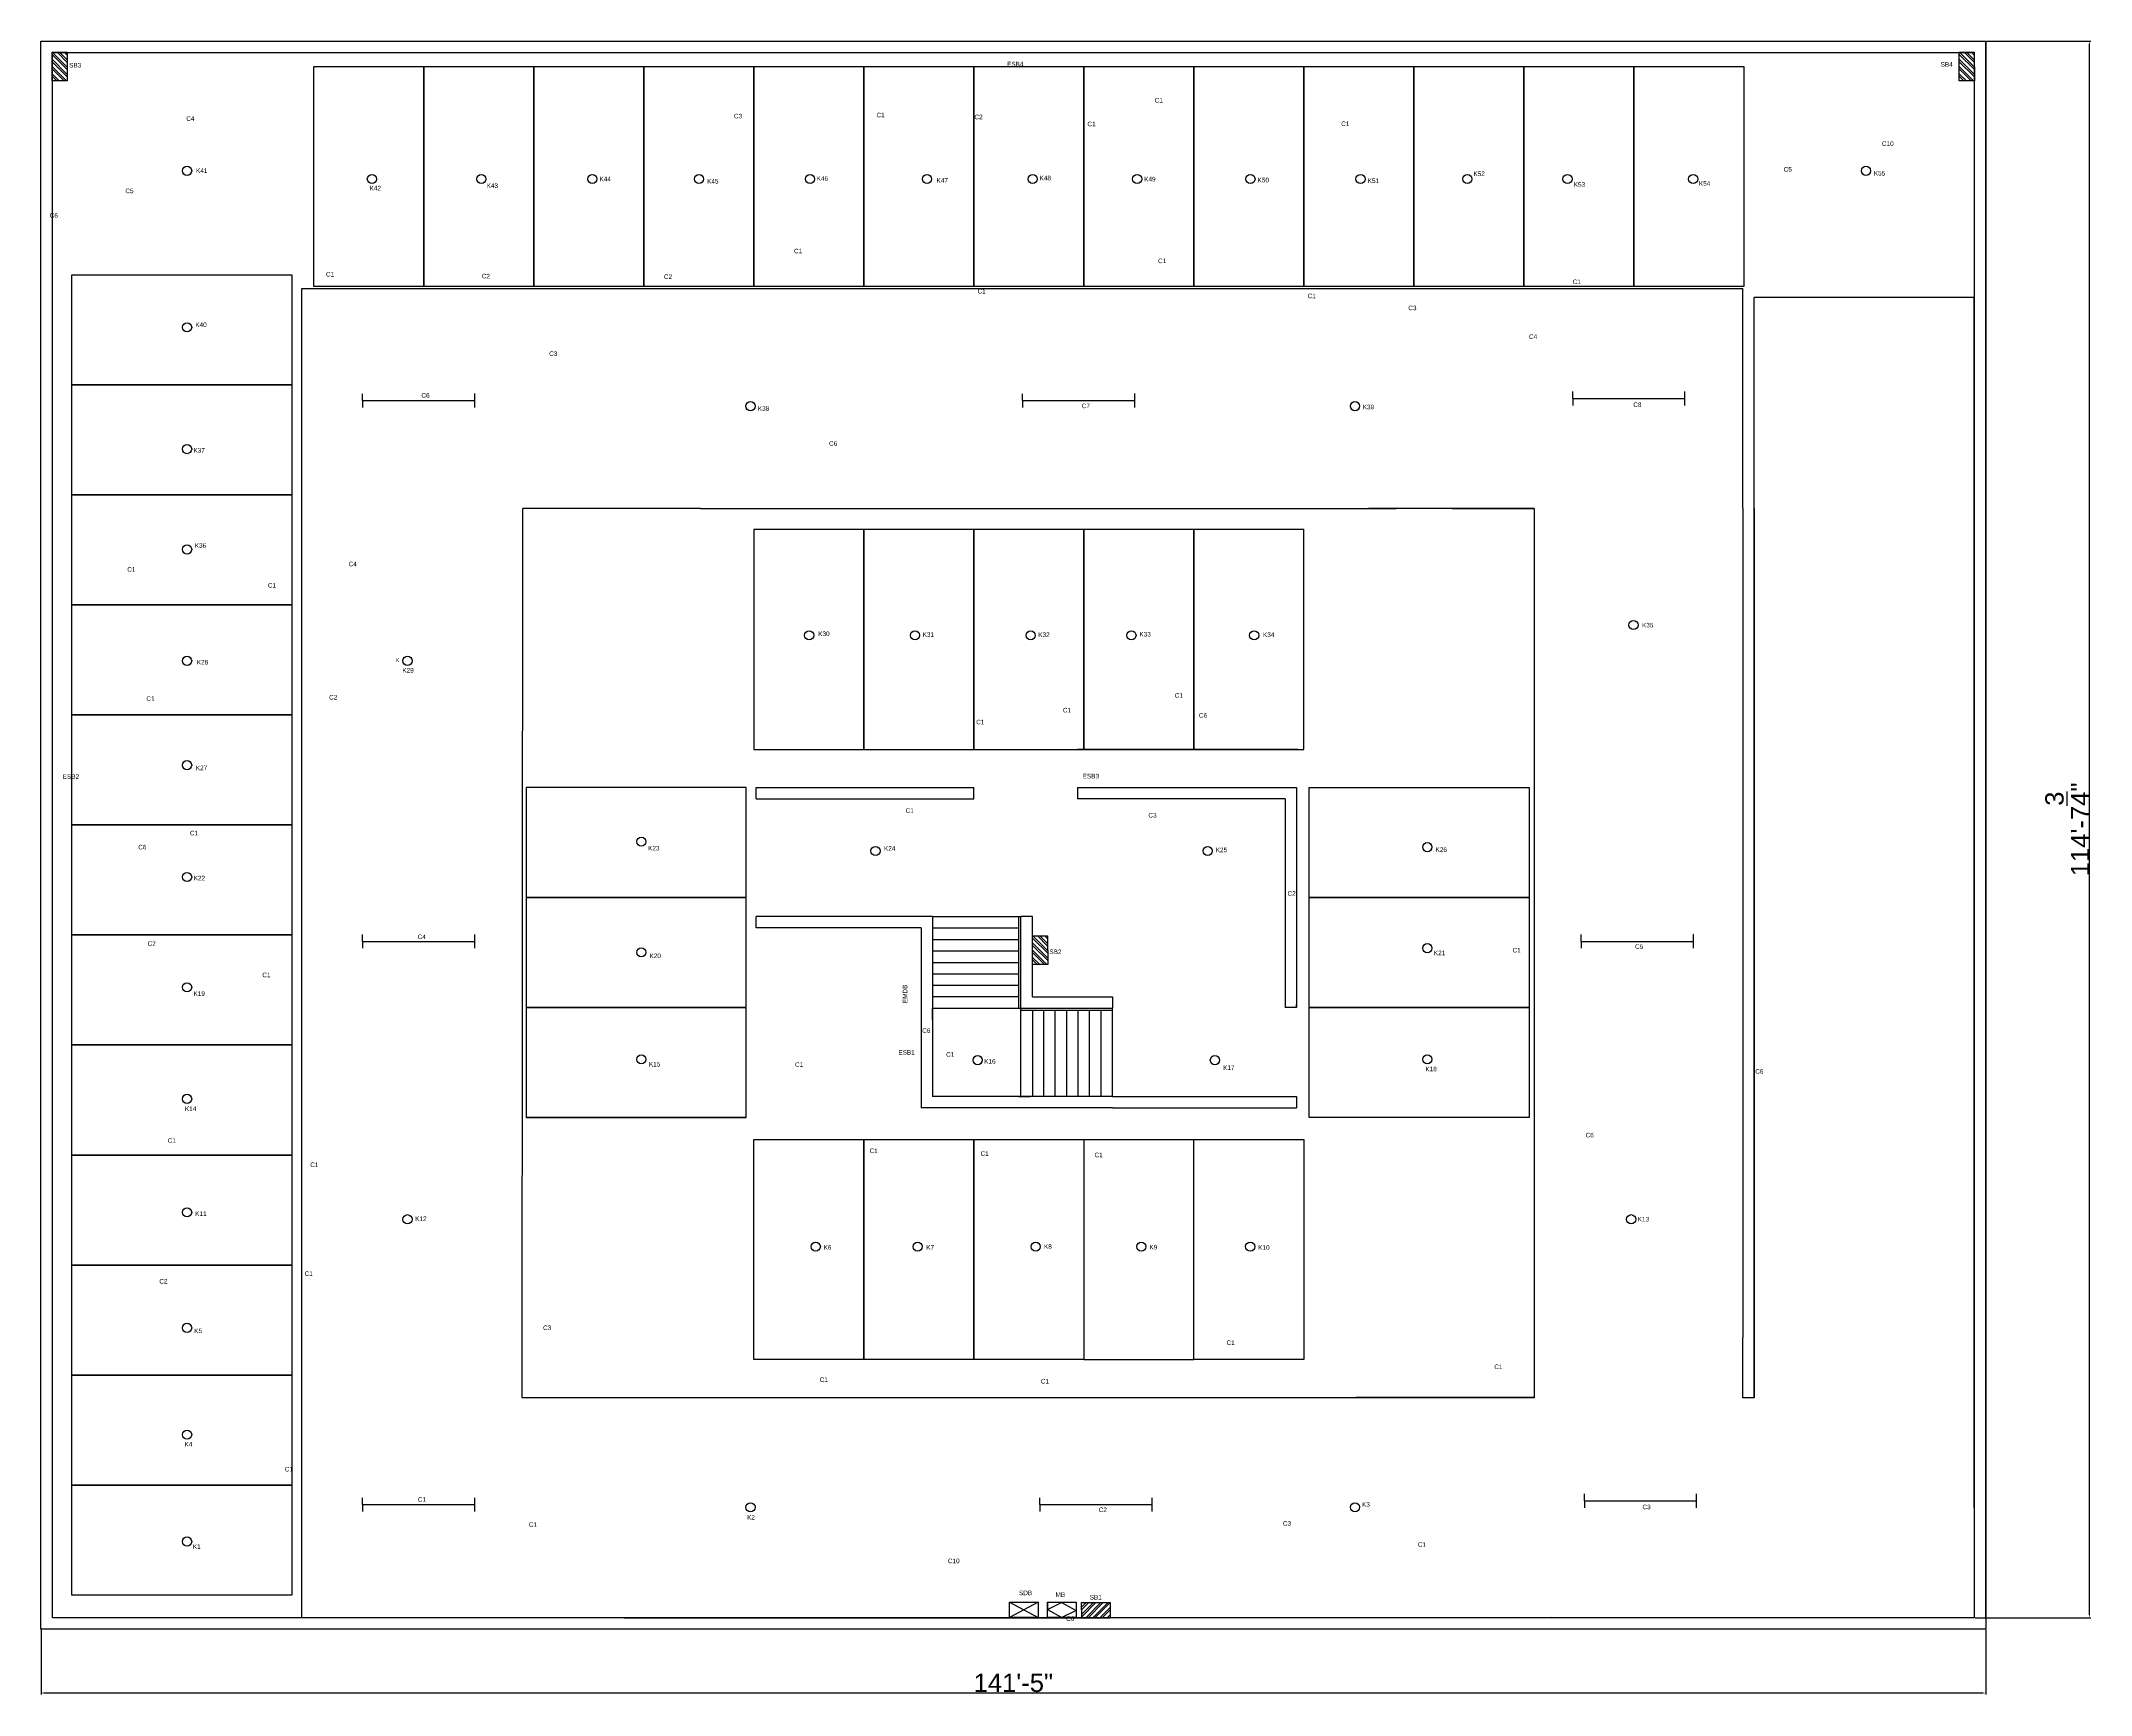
# Model space of a CAD drawing. Header units: millimetres. Extents: x 2390 to 13706, y 773 to 3840.
# Drawn here: x 11917 to 13706, y 2396 to 3840 of the extents above.
import ezdxf

# ---------------------------------------------------------------- set-up
doc = ezdxf.new("R2010")
doc.units = ezdxf.units.MM
doc.layers.add('fittinglabels', color=7, linetype='Continuous')
doc.layers.add('fittings', color=7, linetype='Continuous')
doc.styles.get("Standard").update_dxf_attribs({"font": 'arial.ttf'})
doc.dimstyles.new('dim', dxfattribs={"dimtxt": 16, "dimasz": 2.5, "dimexe": 1.25, "dimexo": 0.625, "dimtad": 1, "dimlunit": 4, "dimtxsty": 'Standard', "dimcen": 2.5, "dimadec": 0, "dimazin": 0, "dimtfac": 1, "dimtmove": 0, "dimatfit": 3, "dimfxl": 1, "dimarcsym": 0})

# ---------------------------------------------------------------- blocks, each defined once
blk = doc.blocks.new('*D5')
at = {"color": 0, "lineweight": -2, "transparency": 16777216}
for p, q in [((11917.1, 2453.1), (11917.1, 2396.7)), ((13614.2, 2453.1), (13614.2, 2396.7)), ((11919.6, 2398), (13611.7, 2398))]:
    blk.add_line(p, q, dxfattribs=at)
at = {"color": 0, "transparency": 16777216}
for points in [[(11919.6, 2398.4), (11919.6, 2397.5), (11917.1, 2398)], [(13611.7, 2398.4), (13611.7, 2397.5), (13614.2, 2398)]]:
    blk.add_solid(points, dxfattribs=at)
at = {"color": 0, "transparency": 16777216, "insert": (12765.6, 2406.8), "char_height": 16, "attachment_point": 5}
blk.add_mtext('141\'-5"', dxfattribs=at)
blk = doc.blocks.new('*D6')
at = {"color": 0, "lineweight": -2, "transparency": 16777216}
for p, q in [((13614.8, 3839.5), (13706, 3839.5)), ((13704.8, 2466.2), (13704.8, 3837)), ((13604.8, 2463.7), (13706, 2463.7))]:
    blk.add_line(p, q, dxfattribs=at)
at = {"color": 0, "transparency": 16777216}
for points in [[(13704.4, 3837), (13705.2, 3837), (13704.8, 3839.5)], [(13704.4, 2466.2), (13705.2, 2466.2), (13704.8, 2463.7)]]:
    blk.add_solid(points, dxfattribs=at)
at = {"color": 0, "transparency": 16777216, "insert": (13685.3, 3151.6), "char_height": 16, "attachment_point": 5, "rotation": 90}
blk.add_mtext('114\'-7{\\H1x;\\S3/4;}"', dxfattribs=at)

msp = doc.modelspace()

# ---------------------------------------------------------------- hatches: boundary and pattern name
at = {"layer": 'fittings'}
h = msp.add_hatch(dxfattribs=at)
h.set_pattern_fill('ANSI32', color=256, scale=0.468168, angle=-89.856838)
h.set_pattern_definition([(315.14316, (11407.446, 5208.401), (3.145311, 3.161069), []), (315.14316, (11407.4515, 5206.2988), (3.145311, 3.161069), [])])
h.paths.add_polyline_path([(11939.95, 3829.734), (11926.722, 3829.701), (11926.784, 3804.751), (11940.012, 3804.784)])
h = msp.add_hatch(dxfattribs=at)
h.set_pattern_fill('ANSI32', color=256, scale=0.468168, angle=-89.856838)
h.set_pattern_definition([(315.14316, (13071.6856, 5208.401), (3.145311, 3.161069), []), (315.14316, (13071.691, 5206.2988), (3.145311, 3.161069), [])])
h.paths.add_polyline_path([(13604.189, 3829.734), (13590.961, 3829.701), (13591.023, 3804.751), (13604.251, 3804.784)])
h = msp.add_hatch(dxfattribs=at)
h.set_pattern_fill('ANSI32', color=256, scale=0.468168, angle=-89.856838)
h.set_pattern_definition([(315.14316, (12263.023, 4437.2943), (3.145311, 3.161069), []), (315.14316, (12263.0285, 4435.192), (3.145311, 3.161069), [])])
h.paths.add_polyline_path([(12795.527, 3058.628), (12782.298, 3058.595), (12782.361, 3033.644), (12795.589, 3033.677)])
h = msp.add_hatch(dxfattribs=at)
h.set_pattern_fill('ANSI32', color=256, scale=0.468168, angle=-179.713675)
h.set_pattern_definition([(225.28632, (14227.525, 2999.752), (3.168918, -3.137403), []), (225.28632, (14225.423, 2999.7415), (3.168918, -3.137403), [])])
h.paths.add_polyline_path([(12850.193, 2463.805), (12850.127, 2477.033), (12825.177, 2476.909), (12825.243, 2463.681)])

# ---------------------------------------------------------------- linework, layer by layer
for p, q in [((13614.189, 2463.681), (13614.189, 3839.549)), ((12144.711, 2464.465), (12144.711, 3623.672)), ((12144.711, 3623.672), (13340.591, 3623.672)), ((13340.591, 3623.672), (13402.189, 3623.672)), ((13402.189, 3623.511), (13402.189, 3623.672)), ((13402.189, 3431.672), (13402.189, 3623.511)), ((13604.189, 3615.681), (13412.189, 3615.681)), ((13412.189, 3431.672), (13412.189, 3615.681)), ((13604.189, 2655.681), (13604.189, 3615.681)), ((12337.104, 2655.681), (12337.555, 3431.672)), ((12492.631, 3431.672), (12337.555, 3431.672)), ((12492.631, 3431.672), (13099.593, 3431.672)), ((13220.189, 3431.672), (13075.438, 3431.672)), ((13148.591, 3431.672), (13220.189, 3431.672)), ((13220.189, 3431.672), (13220.189, 2900.265)), ((13402.189, 3431.672), (13402.189, 2708.265)), ((13412.189, 2655.681), (13412.189, 3431.672)), ((13412.189, 3431.672), (13412.189, 2655.681)), ((13018.857, 3413.391), (13019.092, 3413.605)), ((13019.092, 3413.379), (13019.092, 3413.605)), ((12539.092, 3221.379), (12731.092, 3221.379)), ((13013.726, 3221.379), (12821.726, 3221.379)), ((12541.307, 3178.265), (12541.307, 3188.265)), ((12541.307, 3188.265), (12731.092, 3188.265)), ((12731.092, 3178.265), (12731.092, 3188.265)), ((12821.726, 3188.265), (12821.726, 3178.265)), ((12821.726, 3188.265), (13012.824, 3188.265)), ((13012.824, 3188.265), (13012.824, 2996.265)), ((12541.307, 3178.265), (12731.092, 3178.265)), ((13002.824, 3178.265), (12821.726, 3178.265)), ((13002.824, 3178.265), (13002.824, 2996.265)), ((12685.189, 3075.566), (12541.307, 3075.566)), ((12541.307, 3065.566), (12541.307, 3075.566)), ((12685.189, 3065.566), (12541.307, 3065.566)), ((12695.189, 3075.566), (12685.189, 3075.566)), ((12685.189, 3065.566), (12685.189, 2985.566)), ((12685.189, 3065.566), (12685.189, 2985.566)), ((12695.189, 3075.566), (12695.189, 2985.566)), ((12695.189, 3075.566), (12770.189, 3075.566)), ((12695.189, 3075.566), (12695.189, 2985.566)), ((12695.189, 3075.566), (12695.189, 2985.566)), ((12695.189, 3075.566), (12770.189, 3075.566)), ((12695.189, 3075.566), (12695.189, 2985.566)), ((12695.189, 3065.566), (12770.189, 3065.566)), ((12695.189, 3065.566), (12770.189, 3065.566)), ((12770.189, 3075.566), (12770.189, 2995.566)), ((12770.189, 3075.566), (12772.189, 3075.566)), ((12770.189, 3075.566), (12770.189, 2995.566)), ((12770.189, 3075.566), (12772.189, 3075.566)), ((12772.189, 2995.566), (12772.189, 3075.566)), ((12782.189, 3075.566), (12772.189, 3075.566)), ((12772.189, 2995.566), (12772.189, 3075.566)), ((12782.189, 3005.566), (12782.189, 3075.566)), ((12695.189, 3055.566), (12770.189, 3055.566)), ((12695.189, 3055.566), (12770.189, 3055.566)), ((12695.189, 3045.566), (12770.189, 3045.566)), ((12695.189, 3045.566), (12770.189, 3045.566)), ((12695.189, 3035.566), (12770.189, 3035.566)), ((12695.189, 3035.566), (12770.189, 3035.566)), ((12695.189, 3025.566), (12770.189, 3025.566)), ((12695.189, 3025.566), (12770.189, 3025.566)), ((12695.189, 3015.566), (12770.189, 3015.566)), ((12695.189, 3015.566), (12770.189, 3015.566)), ((12770.189, 3005.566), (12695.189, 3005.566)), ((12770.189, 3005.566), (12695.189, 3005.566)), ((12782.189, 3005.566), (12852.189, 3005.566)), ((12852.189, 3005.566), (12852.189, 2995.566)), ((12695.189, 2985.566), (12695.189, 2995.566)), ((12695.189, 2985.566), (12695.189, 2995.566)), ((12695.189, 2995.566), (12770.189, 2995.566)), ((12695.189, 2995.566), (12770.189, 2995.566)), ((12770.189, 2995.566), (12772.189, 2995.566)), ((12770.189, 2995.566), (12772.189, 2995.566)), ((12772.189, 2995.566), (12852.189, 2995.566)), ((12772.189, 2993.566), (12772.189, 2995.566)), ((12772.189, 2995.566), (12852.189, 2995.566)), ((12772.189, 2993.566), (12772.189, 2995.566)), ((12852.189, 2993.566), (12772.189, 2993.566)), ((12772.189, 2918.566), (12772.189, 2993.566)), ((12852.189, 2993.566), (12772.189, 2993.566)), ((12772.189, 2918.566), (12772.189, 2993.566)), ((12782.189, 2993.566), (12782.189, 2918.566)), ((12782.189, 2993.566), (12782.189, 2918.566)), ((12792.189, 2918.566), (12792.189, 2993.566)), ((12792.189, 2918.566), (12792.189, 2993.566)), ((12802.189, 2918.566), (12802.189, 2993.566)), ((12802.189, 2918.566), (12802.189, 2993.566)), ((12812.189, 2918.566), (12812.189, 2993.566)), ((12812.189, 2918.566), (12812.189, 2993.566)), ((12822.189, 2918.566), (12822.189, 2993.566)), ((12822.189, 2918.566), (12822.189, 2993.566)), ((12832.189, 2918.566), (12832.189, 2993.566)), ((12832.189, 2918.566), (12832.189, 2993.566)), ((12842.189, 2918.566), (12842.189, 2993.566)), ((12842.189, 2918.566), (12842.189, 2993.566)), ((12852.189, 2993.566), (12852.189, 2995.566)), ((12852.189, 2993.566), (12852.189, 2995.566)), ((12852.189, 2918.566), (12852.189, 2993.566)), ((12852.189, 2918.566), (12852.189, 2993.566)), ((13012.824, 2996.265), (13002.824, 2996.265)), ((13012.824, 2996.265), (13012.824, 2998.744)), ((12685.189, 2985.566), (12685.189, 2908.566)), ((12685.189, 2985.566), (12685.189, 2908.566)), ((12695.189, 2985.566), (12695.189, 2918.566)), ((12695.189, 2985.566), (12695.189, 2918.566)), ((12695.189, 2985.566), (12695.189, 2918.566)), ((12770.189, 2918.566), (12695.189, 2918.566)), ((12770.189, 2918.566), (12695.189, 2918.566)), ((12852.189, 2918.566), (12695.189, 2918.566)), ((12770.189, 2918.566), (12695.189, 2918.566)), ((12770.189, 2918.566), (12695.189, 2918.566)), ((12852.189, 2918.566), (12695.189, 2918.566)), ((12770.189, 2918.566), (12780.189, 2918.566)), ((12852.189, 2918.566), (12770.189, 2918.566)), ((12770.189, 2918.566), (12780.189, 2918.566)), ((12852.189, 2918.566), (12770.189, 2918.566)), ((12770.189, 2918.566), (12780.189, 2918.566)), ((12770.189, 2918.566), (12780.189, 2918.566)), ((12842.189, 2918.566), (12842.189, 2919.36)), ((12842.189, 2918.566), (12842.189, 2919.36)), ((12852.189, 2918.566), (13012.824, 2918.566)), ((13012.824, 2918.566), (13012.824, 2908.566)), ((12532.338, 2900.265), (12340.338, 2900.265)), ((12852.189, 2908.566), (12685.189, 2908.566)), ((12852.189, 2908.566), (12685.189, 2908.566)), ((12852.189, 2908.566), (13012.824, 2908.566)), ((13215.733, 2900.265), (13023.733, 2900.265)), ((13220.189, 2900.265), (13220.189, 2655.681)), ((12827.092, 2880.915), (12923.092, 2880.915)), ((13402.189, 2655.681), (13402.189, 2708.265)), ((12827.092, 2688.915), (12923.092, 2688.915)), ((13220.189, 2655.681), (12336.878, 2655.681)), ((13220.189, 2655.766), (13064.429, 2655.766)), ((13412.189, 2655.681), (13402.189, 2655.681)), ((12346.711, 2463.672), (12346.711, 2463.681)), ((13175.349, 2464.926), (13175.349, 2464.909)), ((13205.349, 2464.926), (13205.349, 2464.909)), ((13235.349, 2464.926), (13235.349, 2464.909))]:
    msp.add_line(p, q)
for points in [[(11917.096, 3459.566), (11917.096, 3839.549), (12417.096, 3839.549)], [(12561.096, 3839.549), (13061.096, 3839.549)], [(13604.189, 3519.681), (13604.189, 3615.681), (13412.189, 3615.681)], [(11917.096, 2935.584), (11917.096, 3315.566)], [(13614.189, 2833.663), (13614.189, 2453.681), (13114.189, 2453.681)], [(13604.189, 2559.681), (13604.189, 2655.681)], [(12426.077, 2463.681), (12850.132, 2463.681)], [(12970.189, 2453.681), (12470.189, 2453.681)]]:
    msp.add_lwpolyline(points)
for points in [[(11917.096, 3839.549), (13614.189, 3839.549), (13614.189, 2453.681), (11917.096, 2453.681)], [(11927.096, 3829.549), (13604.189, 3829.549), (13604.189, 2463.681), (11927.096, 2463.681)], [(12155.124, 3625.234), (12155.124, 3817.234), (12251.124, 3817.234), (12251.124, 3625.234)], [(12251.124, 3625.234), (12251.124, 3817.234), (12347.124, 3817.234), (12347.124, 3625.234)], [(12347.124, 3625.234), (12347.124, 3817.234), (12443.124, 3817.234), (12443.124, 3625.234)], [(12443.124, 3625.234), (12443.124, 3817.234), (12539.124, 3817.234), (12539.124, 3625.234)], [(12539.124, 3625.234), (12539.124, 3817.234), (12635.124, 3817.234), (12635.124, 3625.234)], [(12635.124, 3625.234), (12635.124, 3817.234), (12731.124, 3817.234), (12731.124, 3625.234)], [(12731.124, 3625.234), (12731.124, 3817.234), (12827.124, 3817.234), (12827.124, 3625.234)], [(12827.124, 3625.234), (12827.124, 3817.234), (12923.124, 3817.234), (12923.124, 3625.234)], [(12923.124, 3625.234), (12923.124, 3817.234), (13019.124, 3817.234), (13019.124, 3625.234)], [(13019.124, 3625.234), (13019.124, 3817.234), (13115.124, 3817.234), (13115.124, 3625.234)], [(13115.124, 3625.234), (13115.124, 3817.234), (13211.124, 3817.234), (13211.124, 3625.234)], [(13211.124, 3625.234), (13211.124, 3817.234), (13307.124, 3817.234), (13307.124, 3625.234)], [(13307.124, 3625.234), (13307.124, 3817.234), (13403.124, 3817.234), (13403.124, 3625.234)], [(12136.108, 3539.452), (11944.108, 3539.452), (11944.108, 3635.452), (12136.108, 3635.452)], [(12136.108, 3443.452), (11944.108, 3443.452), (11944.108, 3539.452), (12136.108, 3539.452)], [(12136.108, 3347.452), (11944.108, 3347.452), (11944.108, 3443.452), (12136.108, 3443.452)], [(12539.092, 3413.379), (12539.092, 3221.379), (12635.092, 3221.379), (12635.092, 3413.379)], [(12635.092, 3413.379), (12635.092, 3221.379), (12731.092, 3221.379), (12731.092, 3413.379)], [(12731.092, 3413.379), (12731.092, 3221.379), (12827.092, 3221.379), (12827.092, 3413.379)], [(12827.092, 3413.379), (12827.092, 3221.379), (12923.092, 3221.379), (12923.092, 3413.379)], [(12923.092, 3413.379), (12923.092, 3221.379), (13019.092, 3221.379), (13019.092, 3413.379)], [(12136.108, 3251.452), (11944.108, 3251.452), (11944.108, 3347.452), (12136.108, 3347.452)], [(12136.108, 3155.452), (11944.108, 3155.452), (11944.108, 3251.452), (12136.108, 3251.452)], [(12340.338, 3092.265), (12532.338, 3092.265), (12532.338, 3188.265), (12340.338, 3188.265)], [(13215.733, 3092.265), (13023.733, 3092.265), (13023.733, 3188.265), (13215.733, 3188.265)], [(12136.108, 3059.452), (11944.108, 3059.452), (11944.108, 3155.452), (12136.108, 3155.452)], [(12340.338, 2996.265), (12532.338, 2996.265), (12532.338, 3092.265), (12340.338, 3092.265)], [(13215.733, 2996.265), (13023.733, 2996.265), (13023.733, 3092.265), (13215.733, 3092.265)], [(12136.108, 2963.452), (11944.108, 2963.452), (11944.108, 3059.452), (12136.108, 3059.452)], [(12340.338, 2900.265), (12532.338, 2900.265), (12532.338, 2996.265), (12340.338, 2996.265)], [(13215.733, 2900.265), (13023.733, 2900.265), (13023.733, 2996.265), (13215.733, 2996.265)], [(12136.108, 2867.452), (11944.108, 2867.452), (11944.108, 2963.452), (12136.108, 2963.452)], [(12539.092, 2688.915), (12539.092, 2880.915), (12635.092, 2880.915), (12635.092, 2688.915)], [(12635.092, 2688.915), (12635.092, 2880.915), (12731.092, 2880.915), (12731.092, 2688.915)], [(12731.092, 2688.915), (12731.092, 2880.915), (12827.092, 2880.915), (12827.092, 2688.915)], [(12923.092, 2688.915), (12923.092, 2880.915), (13019.092, 2880.915), (13019.092, 2688.915)], [(12136.108, 2771.452), (11944.108, 2771.452), (11944.108, 2867.452), (12136.108, 2867.452)], [(12136.108, 2675.452), (11944.108, 2675.452), (11944.108, 2771.452), (12136.108, 2771.452)], [(12136.108, 2579.452), (11944.108, 2579.452), (11944.108, 2675.452), (12136.108, 2675.452)], [(12136.108, 2483.452), (11944.108, 2483.452), (11944.108, 2579.452), (12136.108, 2579.452)]]:
    msp.add_lwpolyline(points, close=True)
at = {"linetype": 'Continuous'}
msp.add_lwpolyline([(12426.077, 2463.681), (12426.077, 2463.672), (12346.711, 2463.672), (12346.711, 2463.681)], dxfattribs=at)
at = {"layer": 'fittings'}
for p, q in [((12197.724, 3525.851), (12197.724, 3531.809)), ((12197.724, 3525.851), (12295.402, 3525.851)), ((12197.724, 3525.851), (12197.724, 3519.775)), ((12295.402, 3531.869), (12295.402, 3525.851)), ((12295.402, 3531.869), (12295.402, 3519.775)), ((12773.728, 3525.851), (12773.728, 3531.809)), ((12773.728, 3525.851), (12871.406, 3525.851)), ((12773.728, 3525.851), (12773.728, 3519.775)), ((12871.406, 3531.869), (12871.406, 3525.851)), ((12871.406, 3531.869), (12871.406, 3519.775)), ((13253.712, 3527.628), (13253.712, 3533.586)), ((13253.712, 3527.628), (13351.39, 3527.628)), ((13253.712, 3527.628), (13253.712, 3521.552)), ((13351.39, 3533.645), (13351.39, 3527.628)), ((13351.39, 3533.645), (13351.39, 3521.552)), ((12197.724, 3053.882), (12197.724, 3059.84)), ((12295.402, 3059.899), (12295.402, 3053.882)), ((12295.402, 3059.899), (12295.402, 3047.806)), ((13261.044, 3053.882), (13261.044, 3059.84)), ((13358.722, 3059.899), (13358.722, 3053.882)), ((13359.134, 3059.899), (13358.722, 3059.899)), ((13358.722, 3059.899), (13358.722, 3047.806)), ((12197.724, 3053.882), (12295.402, 3053.882)), ((12197.724, 3053.882), (12197.724, 3047.806)), ((13261.044, 3053.882), (13358.722, 3053.882)), ((13261.044, 3053.882), (13261.044, 3047.806)), ((12197.724, 2562.35), (12197.724, 2568.308)), ((12197.724, 2562.35), (12295.402, 2562.35)), ((12197.724, 2562.35), (12197.724, 2556.274)), ((12295.402, 2568.367), (12295.402, 2562.35)), ((12295.402, 2568.367), (12295.402, 2556.274)), ((12788.829, 2562.35), (12788.829, 2568.308)), ((12788.829, 2562.35), (12886.508, 2562.35)), ((12788.829, 2562.35), (12788.829, 2556.274)), ((12886.508, 2568.367), (12886.508, 2562.35)), ((12886.508, 2568.367), (12886.508, 2556.274)), ((13263.884, 2565.694), (13263.884, 2571.652)), ((13263.884, 2565.694), (13361.563, 2565.694)), ((13263.884, 2565.694), (13263.884, 2559.618)), ((13361.563, 2571.711), (13361.563, 2565.694)), ((13361.563, 2571.711), (13361.563, 2559.618)), ((12762.312, 2477.137), (12787.262, 2463.929)), ((12787.262, 2477.137), (12762.312, 2463.929)), ((12795.482, 2477.168), (12795.482, 2470.831)), ((12795.482, 2470.831), (12807.766, 2477.006)), ((12795.482, 2470.831), (12808.016, 2463.939)), ((12807.766, 2477.006), (12820.3, 2470.114)), ((12820.3, 2470.114), (12808.016, 2463.939)), ((12795.482, 2463.939), (12808.016, 2463.939))]:
    msp.add_line(p, q, dxfattribs=at)
for points in [[(11939.95, 3829.734), (11940.012, 3804.784), (11926.784, 3804.751), (11926.722, 3829.701)], [(13604.189, 3829.734), (13604.251, 3804.784), (13591.023, 3804.751), (13590.961, 3829.701)], [(12795.527, 3058.628), (12795.589, 3033.677), (12782.361, 3033.644), (12782.298, 3058.595)], [(12762.312, 2477.137), (12787.262, 2477.137), (12787.262, 2463.909), (12762.312, 2463.909)], [(12795.482, 2477.168), (12820.432, 2477.168), (12820.432, 2463.939), (12795.482, 2463.939)], [(12850.193, 2463.805), (12825.243, 2463.681), (12825.177, 2476.909), (12850.127, 2477.033)]]:
    msp.add_lwpolyline(points, close=True, dxfattribs=at)
for centre in [(12044.562, 3726.306), (12205.875, 3719.081), (12301.397, 3719.081), (12398.257, 3719.081), (12491.249, 3719.081), (12588.204, 3719.081), (12690.27, 3719.081), (12782.415, 3719.081), (12873.692, 3719.081), (12972.49, 3719.081), (13068.607, 3719.081), (13161.787, 3719.081), (13249.218, 3719.081), (13358.874, 3719.081), (13509.62, 3726.306), (12044.562, 3589.651), (12536.255, 3520.91), (13063.708, 3520.91), (12044.562, 3483.452), (12044.562, 3395.87), (13306.75, 3329.91), (12587.447, 3320.901), (12679.797, 3320.901), (12780.69, 3320.901), (12868.644, 3320.901), (12975.734, 3320.901), (12044.562, 3298.671), (12236.912, 3298.671), (12044.562, 3207.646), (12440.919, 3140.915), (12645.323, 3132.751), (12935.205, 3132.751), (13126.829, 3136.05), (12044.562, 3109.992), (12440.919, 3044.281), (13126.829, 3047.901), (12044.562, 3013.82), (12440.919, 2950.935), (12734.482, 2950.231), (12941.503, 2950.231), (13126.829, 2950.935), (12044.562, 2916.43), (12044.562, 2817.428), (12236.912, 2811.391), (13304.743, 2811.391), (12593.168, 2787.484), (12682.153, 2787.484), (12785.144, 2787.484), (12877.243, 2787.484), (12972.321, 2787.484), (12044.562, 2716.587), (12044.562, 2623.461), (12536.255, 2560.067), (13063.708, 2560.067), (12044.562, 2530.141)]:
    msp.add_circle(centre, 4.013, dxfattribs=at)

# ---------------------------------------------------------------- texts
at = {"layer": 'fittinglabels', "char_height": 4, "attachment_point": 1}
for s, width, gutter_width, heights, insert in [('SB3', 11.42588, 12.5, [0], (11941.638, 3820.44)), ('ESB4', 11.42588, 12.5, [0], (12760.118, 3821.371)), ('SB4', 11.42588, 12.5, [0], (13574.807, 3821.121)), ('C3', 18.95997, 22.662, [0], (12521.82, 3775.976)), ('C1', 18.95997, 22.662, [0], (12646.184, 3776.944)), ('C2', 18.95997, 22.662, [0], (12731.668, 3775.231)), ('C1', 18.95997, 22.662, [0], (12888.93, 3789.854)), ('C4', 18.95997, 22.662, [0], (12043.873, 3773.807)), ('C1', 18.95997, 22.662, [0], (12830.25, 3769.164)), ('C1', 18.95997, 22.662, [0], (13051.684, 3769.355)), ('C10', 18.95997, 22.662, [0], (13523.598, 3752.034)), ('K41', 18.95997, 22.662, [0], (12052.368, 3728.41)), ('K44', 18.95997, 22.662, [0], (12404.482, 3721.196)), ('K46', 18.95997, 22.662, [0], (12593.975, 3721.541)), ('K48', 18.95997, 22.662, [0], (12788.518, 3721.998)), ('K49', 18.95997, 22.662, [0], (12879.797, 3721.03)), ('K52', 18.95997, 22.662, [0], (13167.108, 3725.733)), ('C5', 18.95997, 22.662, [0], (13437.844, 3729.571)), ('K55', 18.95997, 22.662, [0], (13516.52, 3726.142)), ('C5', 18.95997, 22.662, [0], (11990.751, 3710.74)), ('K42', 18.95997, 22.662, [0], (12203.798, 3713.193)), ('K43', 18.95997, 22.662, [0], (12305.997, 3715.313)), ('K45', 18.95997, 22.662, [0], (12498.383, 3719.151)), ('K47', 18.95997, 22.662, [0], (12698.6, 3719.864)), ('K50', 18.95997, 22.662, [0], (12978.702, 3720.222)), ('K51', 18.95997, 22.662, [0], (13074.847, 3719.635)), ('K53', 18.95997, 22.662, [0], (13254.623, 3716.373)), ('K54', 18.95997, 22.662, [0], (13363.867, 3717.293)), ('C6', 18.95997, 22.662, [0], (11924.662, 3689.356)), ('C1', 18.95997, 22.662, [0], (12574.172, 3658.27)), ('C1', 18.95997, 22.662, [0], (12891.914, 3649.71)), ('C1', 18.95997, 22.662, [0], (12165.795, 3638.032)), ('C2', 18.95997, 22.662, [0], (12301.694, 3636.384)), ('C2', 18.95997, 22.662, [0], (12460.702, 3635.905)), ('C1', 18.95997, 22.662, [0], (12734.394, 3623.201)), ('C1', 18.95997, 22.662, [0], (13022.406, 3619.101)), ('C1', 18.95997, 22.662, [0], (13253.668, 3631.412)), ('C3', 18.95997, 22.662, [0], (13110.265, 3608.63)), ('K40', 18.95997, 22.662, [0], (12051.774, 3593.947)), ('C4', 18.95997, 22.662, [0], (13215.591, 3583.625)), ('C3', 18.95997, 22.662, [0], (12360.526, 3568.713)), ('C6', 12.51709, 12.5, [0], (12249.041, 3532.347)), ('C8', 12.51709, 12.5, [0], (13306.579, 3524.204)), ('K38', 18.95997, 22.662, [12.511], (12542.664, 3520.836)), ('C7', 12.51709, 12.5, [0], (12825.286, 3523.161)), ('K39', 18.95997, 22.662, [0], (13070.508, 3522.191)), ('C6', 18.95997, 22.662, [0], (12604.786, 3490.257)), ('K37', 18.95997, 22.662, [0], (12050.121, 3484.377)), ('K36', 18.95997, 22.662, [0], (12051.315, 3401.293)), ('C4', 18.95997, 22.662, [0], (12185.44, 3385.185)), ('C1', 18.95997, 22.662, [0], (11992.365, 3380.474)), ('C1', 18.95997, 22.662, [0], (12115.12, 3366.583)), ('K35', 18.95997, 22.662, [0], (13314.185, 3331.83)), ('K30', 18.95997, 22.662, [0], (12595.327, 3324.289)), ('K31', 18.95997, 22.662, [0], (12686.452, 3323.575)), ('K32', 18.95997, 22.662, [0], (12787.39, 3323.454)), ('K33', 18.95997, 22.662, [0], (12875.636, 3323.919)), ('K34', 18.95997, 22.662, [0], (12983.482, 3323.466)), ('K28', 18.95997, 22.662, [0], (12053.061, 3299.487)), ('K29', 18.95997, 22.662, [0], (12232.446, 3292.399)), ('C1', 18.95997, 22.662, [0], (12009.084, 3267.777)), ('C2', 18.95997, 22.662, [0], (12168.536, 3268.871)), ('C1', 18.95997, 22.662, [0], (12808.824, 3257.635)), ('C1', 18.95997, 22.662, [0], (12906.456, 3270.496)), ('C1', 18.95997, 22.662, [0], (12733.177, 3247.24)), ('C6', 18.95997, 22.662, [0], (12927.519, 3253.063)), ('K27', 18.95997, 22.662, [0], (12052.252, 3207.235)), ('ESB2', 11.42588, 12.5, [0], (11936.078, 3199.667)), ('ESB3', 11.42588, 12.5, [0], (12826.115, 3200.078)), ('C1', 18.95997, 22.662, [0], (12671.597, 3170.053)), ('C1', 18.95997, 22.662, [0], (12047.038, 3150.368)), ('C3', 18.95997, 22.662, [0], (12883.49, 3165.937)), ('C6', 18.95997, 22.662, [0], (12001.942, 3138.119)), ('K23', 18.95997, 22.662, [0], (12446.865, 3137.183)), ('K24', 18.95997, 22.662, [0], (12652.74, 3136.997)), ('K25', 18.95997, 22.662, [0], (12942.204, 3135.639)), ('K26', 18.95997, 22.662, [0], (13134.07, 3135.954)), ('K22', 18.95997, 22.662, [0], (12050.394, 3111.113)), ('C2', 18.95997, 22.662, [0], (13004.857, 3097.733)), ('C4', 12.51709, 12.5, [0], (12245.737, 3059.848)), ('C2', 18.95997, 22.662, [0], (12010.123, 3053.994)), ('K20', 18.95997, 22.662, [0], (12448.086, 3043.262)), ('SB2', 11.42588, 12.5, [0], (12797.05, 3046.786)), ('K21', 18.95997, 22.662, [0], (13132.601, 3045.781)), ('C1', 18.95997, 22.662, [0], (13201.236, 3048.188)), ('C5', 12.51709, 12.5, [0], (13308.166, 3051.351)), ('C1', 18.95997, 22.662, [0], (12110.215, 3026.591)), ('K19', 18.95997, 22.662, [0], (12050.167, 3010.272)), ('C6', 18.95997, 22.662, [0], (12686.07, 2977.996)), ('ESB1', 11.42588, 12.5, [0], (12665.231, 2959.026)), ('C1', 18.95997, 22.662, [0], (12706.935, 2957.252)), ('K15', 18.95997, 22.662, [0], (12447.622, 2948.682)), ('C1', 18.95997, 22.662, [0], (12575.09, 2948.388)), ('K16', 18.95997, 22.662, [0], (12740.201, 2951.212)), ('K17', 18.95997, 22.662, [0], (12948.658, 2945.711)), ('K18', 18.95997, 22.662, [0], (13125.192, 2944.494)), ('C6', 18.95997, 22.662, [0], (13413.029, 2942.395)), ('K14', 18.95997, 22.662, [0], (12042.686, 2909.809)), ('C1', 18.95997, 22.662, [0], (12027.647, 2882.158)), ('C6', 18.95997, 22.662, [0], (13264.981, 2886.787)), ('C1', 18.95997, 22.662, [0], (12640.142, 2873.131)), ('C1', 18.95997, 22.662, [0], (12736.99, 2870.701)), ('C1', 18.95997, 22.662, [0], (12836.439, 2869.523)), ('C1', 18.95997, 22.662, [0], (12152.018, 2860.95)), ('K11', 18.95997, 22.662, [0], (12051.679, 2818.255)), ('K12', 18.95997, 22.662, [0], (12243.671, 2813.849)), ('K13', 18.95997, 22.662, [0], (13310.464, 2813.44)), ('K6', 18.95997, 22.662, [0], (12599.981, 2788.844)), ('K7', 18.95997, 22.662, [0], (12689.622, 2788.844)), ('K8', 18.95997, 22.662, [0], (12792.369, 2789.652)), ('K9', 18.95997, 22.662, [0], (12884.365, 2789.065)), ('K10', 18.95997, 22.662, [0], (12979.336, 2788.781)), ('C2', 18.95997, 22.662, [0], (12020.358, 2759.238)), ('C1', 18.95997, 22.662, [0], (12147.142, 2765.918)), ('K5', 18.95997, 22.662, [0], (12050.833, 2716.041)), ('C3', 18.95997, 22.662, [0], (12355.237, 2718.733)), ('C1', 18.95997, 22.662, [0], (12951.663, 2705.71)), ('C1', 18.95997, 22.662, [0], (13185.339, 2684.634)), ('C1', 18.95997, 22.662, [0], (12596.623, 2673.409)), ('C1', 18.95997, 22.662, [0], (12789.638, 2672.031)), ('K4', 18.95997, 22.662, [0], (12042.346, 2617.1)), ('C1', 18.95997, 22.662, [0], (12129.819, 2595.291)), ('C1', 12.51709, 12.5, [0], (12245.994, 2568.917)), ('C2', 12.51709, 12.5, [0], (12840.136, 2559.882)), ('K3', 18.95997, 22.662, [0], (13069.928, 2564.513)), ('C3', 12.51709, 12.5, [0], (13314.616, 2562.325)), ('C1', 18.95997, 22.662, [0], (12342.882, 2547.007)), ('K2', 18.95997, 22.662, [0], (12533.235, 2553.323)), ('C3', 18.95997, 22.662, [0], (13000.855, 2548.001)), ('K1', 18.95997, 22.662, [0], (12049.611, 2527.686)), ('C1', 18.95997, 22.662, [0], (13118.642, 2529.578)), ('C10', 18.95997, 22.662, [0], (12708.52, 2515.227)), ('SDB', 15.08627, 12.5, [0], (12770.541, 2487.348)), ('MB', 11.31471, 12.5, [0], (12802.455, 2485.899)), ('SB1', 11.42588, 12.5, [0], (12832.236, 2483.551)), ('C6', 18.95997, 22.662, [0], (12811.618, 2464.898))]:
    msp.add_mtext_dynamic_manual_height_columns(s, width=width, gutter_width=gutter_width, heights=heights, dxfattribs=dict(at, insert=insert))
at = {"layer": 'fittinglabels', "insert": (12669.12, 3000.053), "char_height": 4, "attachment_point": 1, "rotation": 90.235576}
msp.add_mtext_dynamic_manual_height_columns('EMDB', width=12.80425, gutter_width=12.5, heights=[0], dxfattribs=at)
at = {"layer": 'fittings'}
msp.add_text('K', height=3.387, dxfattribs=at).set_placement((12226.655, 3297.618))

# ---------------------------------------------------------------- dimensions: what is measured, and where the dimension line sits
dim = msp.add_linear_dim(base=(13704.769, 3839.549), p1=(13604.189, 2463.681), p2=(13614.189, 3839.549), angle=90, dimstyle='dim')
dim.commit()
dim.dimension.update_dxf_attribs({"geometry": '*D6', "text_midpoint": (13685.303, 3151.615)})
dim = msp.add_linear_dim(base=(13614.189, 2397.956), p1=(11917.096, 2453.681), p2=(13614.189, 2453.681), dimstyle='dim')
dim.commit()
dim.dimension.update_dxf_attribs({"geometry": '*D5', "text_midpoint": (12765.643, 2406.75)})

doc.saveas('drawing.dxf')
